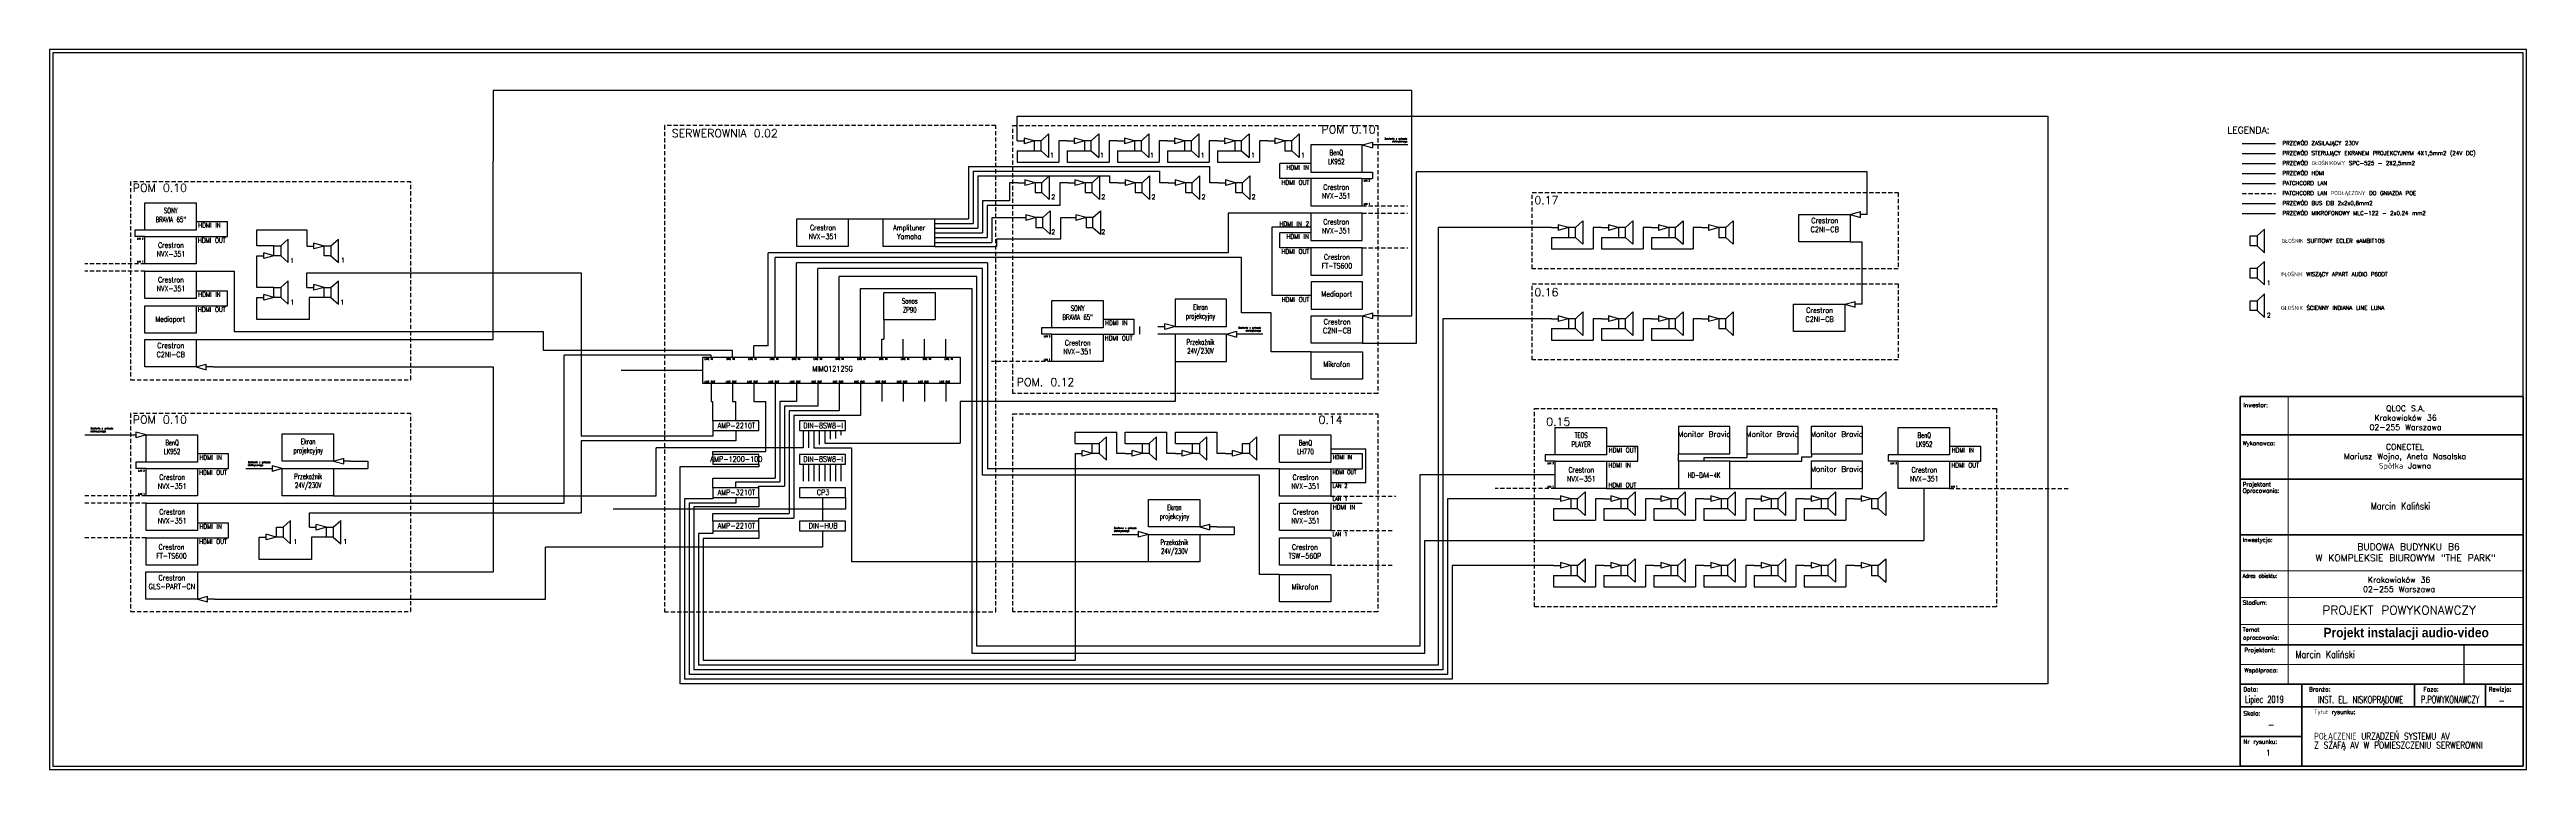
# Model space of a CAD drawing. Header units: millimetres. Extents: x 1477 to 5189, y 27 to 1106.
import ezdxf
from ezdxf.enums import TextEntityAlignment as Align

# ---------------------------------------------------------------- set-up
doc = ezdxf.new("R2010")
doc.units = ezdxf.units.MM
doc.linetypes.add('HIDDEN', pattern=[9.525, 6.35, -3.175])
for name, color, linetype in [('230V', 2, 'Continuous'), ('Głośnikowy', 4, 'Continuous'), ('HDMI', 1, 'Continuous'), ('LAN', 6, 'Continuous'), ('Magistrala', 3, 'Continuous'), ('Mikrofonowy', 5, 'Continuous'), ('Pomieszczenia', 7, 'Continuous'), ('TT_Tabelka i ramka', 7, 'Continuous'), ('Urządzenia', 7, 'Continuous')]:
    doc.layers.add(name, color=color, linetype=linetype)
doc.layers.add('druk', color=7, linetype='Continuous', plot=False)
doc.styles.get("Standard").update_dxf_attribs({"font": 'txt.shx'})

# ---------------------------------------------------------------- blocks, each defined once
blk = doc.blocks.new('Grot')
at = {"layer": 'Magistrala'}
for p, q in [((1848.6, 384.9), (1863.9, 389.2)), ((1848.6, 384.9), (1863.9, 380.6)), ((1863.9, 380.6), (1863.9, 389.2)), ((1874.2, 384.9), (1863.9, 384.9))]:
    blk.add_line(p, q, dxfattribs=at)
blk = doc.blocks.new('Głośnik')
at = {"layer": 'Urządzenia'}
for p, q in [((1824, 811.8), (1835.1, 822)), ((1835.1, 786.8), (1835.1, 822)), ((1824, 797), (1835.1, 786.8))]:
    blk.add_line(p, q, dxfattribs=at)
blk.add_lwpolyline([(1813.7, 811.8), (1824, 811.8), (1824, 797), (1813.7, 797)], close=True, dxfattribs=at)
blk = doc.blocks.new('Grot_G')
at = {"layer": 'Głośnikowy'}
for p, q in [((1977.4, 1013.3), (1992.6, 1017.6)), ((1977.4, 1013.3), (1992.6, 1009.1)), ((1992.6, 1009.1), (1992.6, 1017.6)), ((2003, 1013.3), (1992.6, 1013.3))]:
    blk.add_line(p, q, dxfattribs=at)

msp = doc.modelspace()

# ---------------------------------------------------------------- linework, layer by layer
at = {"linetype": 'HIDDEN'}
for points in [[(3698.9, 891.7), (4247.2, 891.7), (4247.2, 777.5), (3698.9, 777.5)], [(3698.9, 755), (4247.2, 755), (4247.2, 640.9), (3698.9, 640.9)], [(3467.5, 263.3), (2920.8, 263.3), (2920.8, 560.3), (3467.5, 560.3)], [(3702.3, 568), (4394.5, 568), (4394.5, 271), (3702.3, 271)]]:
    msp.add_lwpolyline(points, close=True, dxfattribs=at)
at = {"layer": '230V'}
for p, q in [((4762.6, 965.4), (4812.7, 965.4)), ((3110.5, 690.8), (3110.5, 679.5)), ((3163.8, 679.5), (3138.1, 679.5)), ((1928.8, 489.3), (1954.5, 489.3)), ((1954.5, 489.3), (1954.5, 478)), ((1903.1, 478), (1954.5, 478)), ((3200.8, 379.3), (3252.2, 379.3)), ((3226.5, 390.6), (3252.2, 390.6)), ((3252.2, 390.6), (3252.2, 379.3))]:
    msp.add_line(p, q, dxfattribs=at)
at = {"layer": '230V', "color": 30}
for p, q in [((4762.6, 950.4), (4812.7, 950.4)), ((3163.8, 638.5), (3163.8, 578.6)), ((3163.8, 578.6), (2841.9, 578.6)), ((2841.9, 578.6), (2841.9, 516.3)), ((2606.8, 534.9), (2606.8, 509)), ((2614.8, 534.9), (2614.8, 509)), ((2622.8, 534.9), (2622.8, 509)), ((2630.8, 534.9), (2630.8, 514.2)), ((2638.8, 534.9), (2638.8, 516.3)), ((2646.8, 534.9), (2646.8, 522)), ((2654.8, 534.9), (2654.8, 523.3)), ((2662.8, 534.9), (2662.8, 527.9)), ((2386.5, 437), (2386.5, 509)), ((2606.8, 509), (2386.5, 509)), ((2606.8, 484.9), (2606.8, 459)), ((2614.8, 484.9), (2614.8, 459)), ((2622.8, 509.3), (2678.8, 509.3)), ((2622.8, 484.9), (2622.8, 459)), ((2630.8, 484.9), (2630.8, 459)), ((2638.8, 516.3), (2841.9, 516.3)), ((2638.8, 484.9), (2638.8, 459)), ((2646.8, 484.9), (2646.8, 459)), ((2654.8, 484.9), (2654.8, 459)), ((2662.8, 484.9), (2662.8, 459)), ((2678.8, 509.3), (2678.8, 338.3)), ((1903.1, 437), (2386.5, 437)), ((3123.9, 338.3), (2678.8, 338.3))]:
    msp.add_line(p, q, dxfattribs=at)
at = {"layer": 'druk'}
msp.add_lwpolyline([(1477.5, 27), (5188.5, 27), (5188.5, 1106.2), (1477.5, 1106.2)], close=True, dxfattribs=at)
at = {"layer": 'Głośnikowy'}
for p, q in [((2927.3, 1006.3), (4471.3, 1006.3)), ((2927.3, 969.4), (2927.3, 1006.3)), ((4471.3, 1006.3), (4471.3, 155.6)), ((2989.7, 969.4), (2989.7, 937.3)), ((3002.3, 969.4), (2989.7, 969.4)), ((3064.8, 969.4), (3064.8, 937.3)), ((3077.4, 969.4), (3064.8, 969.4)), ((3139.9, 969.4), (3139.9, 937.3)), ((3152.5, 969.4), (3139.9, 969.4)), ((3215, 969.4), (3215, 937.3)), ((3227.6, 969.4), (3215, 969.4)), ((3290.1, 969.4), (3290.1, 937.3)), ((3302.7, 969.4), (3290.1, 969.4)), ((2854.1, 930.8), (3216.1, 930.8)), ((2854.1, 930.8), (2854.1, 852.2)), ((2927.3, 954.6), (2952.9, 954.6)), ((2927.3, 954.6), (2927.3, 937.3)), ((2927.3, 937.3), (2989.7, 937.3)), ((3002.3, 954.6), (3002.3, 937.3)), ((3002.3, 954.6), (3028, 954.6)), ((3002.3, 937.3), (3064.8, 937.3)), ((3077.4, 954.6), (3077.4, 937.3)), ((3077.4, 954.6), (3103.1, 954.6)), ((3077.4, 937.3), (3139.9, 937.3)), ((3152.5, 954.6), (3152.5, 937.3)), ((3152.5, 954.6), (3178.2, 954.6)), ((3152.5, 937.3), (3215, 937.3)), ((3216.1, 906.6), (3216.1, 930.8)), ((3227.6, 954.6), (3227.6, 937.3)), ((3227.6, 954.6), (3253.2, 954.6)), ((3227.6, 937.3), (3290.1, 937.3)), ((4762.6, 935.4), (4812.7, 935.4)), ((2861.1, 923.8), (3141, 923.8)), ((2861.1, 923.8), (2861.1, 845.2)), ((2868.1, 916.8), (3065.9, 916.8)), ((2868.1, 916.8), (2868.1, 838.2)), ((2928.4, 906.6), (2915.8, 906.6)), ((2915.8, 906.6), (2915.8, 879.2)), ((2990.9, 906.6), (2990.9, 872.2)), ((3003.5, 906.6), (2990.9, 906.6)), ((3065.9, 906.6), (3065.9, 916.8)), ((3078.5, 906.6), (3065.9, 906.6)), ((3141, 906.6), (3141, 923.8)), ((3153.6, 906.6), (3141, 906.6)), ((3228.7, 906.6), (3216.1, 906.6)), ((2915.8, 879.2), (2875.1, 879.2)), ((2875.1, 879.2), (2875.1, 831.2)), ((2990.9, 872.2), (2882.1, 872.2)), ((2882.1, 872.2), (2882.1, 824.2)), ((2929.8, 854.1), (2889.1, 854.1)), ((2889.1, 854.1), (2889.1, 817.2)), ((2992.3, 854.1), (2992.3, 822.1)), ((3004.9, 854.1), (2992.3, 854.1)), ((1788.1, 811.8), (1788.1, 835.9)), ((1788.1, 835.9), (1863.2, 835.9)), ((1863.2, 835.9), (1863.2, 811.8)), ((2803.4, 852.2), (2854.1, 852.2)), ((2803.4, 845.2), (2861.1, 845.2)), ((2803.4, 838.2), (2868.1, 838.2)), ((2803.4, 831.2), (2875.1, 831.2)), ((2803.4, 824.2), (2882.1, 824.2)), ((2803.4, 817.2), (2889.1, 817.2)), ((2992.3, 822.1), (2896.1, 822.1)), ((2896.1, 822.1), (2896.1, 811.2)), ((3727.6, 839.3), (3558.1, 839.3)), ((3558.1, 839.3), (3558.1, 183.6)), ((3727.6, 824.5), (3727.6, 807.3)), ((3727.6, 824.5), (3753.2, 824.5)), ((3790.1, 839.3), (3790.1, 807.3)), ((3802.7, 839.3), (3790.1, 839.3)), ((3802.7, 824.5), (3802.7, 807.3)), ((3802.7, 824.5), (3828.3, 824.5)), ((3865.2, 839.3), (3865.2, 807.3)), ((3877.7, 839.3), (3865.2, 839.3)), ((3877.7, 824.5), (3877.7, 807.3)), ((3877.7, 824.5), (3903.4, 824.5)), ((3940.2, 839.3), (3940.2, 807.3)), ((3952.8, 839.3), (3940.2, 839.3)), ((1813.7, 811.8), (1788.1, 811.8)), ((1788.1, 749.5), (1788.1, 797)), ((2803.4, 811.2), (2896.1, 811.2)), ((3727.6, 807.3), (3790.1, 807.3)), ((3802.7, 807.3), (3865.2, 807.3)), ((3877.7, 807.3), (3940.2, 807.3)), ((1813.7, 749.5), (1788.1, 749.5)), ((1863.2, 749.5), (1863.2, 771.4)), ((1863.2, 771.4), (2274.2, 771.4)), ((1866.3, 749.5), (1866.3, 749.5)), ((2274.2, 771.4), (2274.2, 526.5)), ((1788.1, 701.5), (1788.1, 734.7)), ((1888.8, 734.7), (1866.3, 734.7)), ((1866.3, 734.7), (1866.3, 701.5)), ((1866.3, 701.5), (1788.1, 701.5)), ((3727.6, 702.7), (3565.1, 702.7)), ((3565.1, 702.7), (3565.1, 176.6)), ((3727.6, 687.9), (3727.6, 670.6)), ((3727.6, 687.9), (3753.2, 687.9)), ((3727.6, 670.6), (3790.1, 670.6)), ((3790.1, 702.7), (3790.1, 670.6)), ((3802.7, 702.7), (3790.1, 702.7)), ((3802.7, 687.9), (3802.7, 670.6)), ((3802.7, 687.9), (3828.3, 687.9)), ((3802.7, 670.6), (3865.2, 670.6)), ((3865.2, 702.7), (3865.2, 670.6)), ((3877.7, 702.7), (3865.2, 702.7)), ((3877.7, 687.9), (3877.7, 670.6)), ((3877.7, 687.9), (3903.4, 687.9)), ((3877.7, 670.6), (3940.2, 670.6)), ((3940.2, 702.7), (3940.2, 670.6)), ((3952.8, 702.7), (3940.2, 702.7)), ((2471.3, 526.5), (2274.2, 526.5)), ((2471.3, 534.9), (2471.3, 526.5)), ((2505.8, 534.9), (2505.8, 519.5)), ((3014.1, 515.6), (3014.1, 532.8)), ((3014.1, 532.8), (3076.6, 532.8)), ((3076.6, 500.8), (3076.6, 532.8)), ((3089.2, 515.6), (3089.2, 532.8)), ((3089.2, 532.8), (3151.6, 532.8)), ((3151.6, 500.8), (3151.6, 532.8)), ((3164.2, 515.6), (3164.2, 532.8)), ((3164.2, 532.8), (3226.7, 532.8)), ((3226.7, 500.8), (3226.7, 532.8)), ((2274.2, 519.5), (2274.2, 411.9)), ((2505.8, 519.5), (2274.2, 519.5)), ((2540.2, 484.9), (2540.2, 480.7)), ((3014.1, 515.6), (3039.7, 515.6)), ((3014.1, 500.8), (3014.1, 190.6)), ((3089.2, 500.8), (3076.6, 500.8)), ((3089.2, 515.6), (3114.8, 515.6)), ((3164.2, 500.8), (3151.6, 500.8)), ((3164.2, 515.6), (3189.9, 515.6)), ((3239.3, 500.8), (3226.7, 500.8)), ((2540.2, 480.7), (2422, 480.7)), ((2422, 480.7), (2422, 155.6)), ((1866.7, 390), (1866.7, 411.9)), ((1866.7, 411.9), (2274.2, 411.9)), ((2471.3, 432.6), (2429, 432.6)), ((2429, 432.6), (2429, 162.6)), ((2505.8, 426.1), (2436, 426.1)), ((2436, 426.1), (2436, 169.6)), ((2540.2, 420.5), (2443, 420.5)), ((2443, 420.5), (2443, 176.6)), ((2471.3, 434.9), (2471.3, 432.6)), ((2505.8, 434.9), (2505.8, 426.1)), ((2540.2, 434.9), (2540.2, 420.5)), ((3731, 432.8), (3572.1, 432.8)), ((3572.1, 432.8), (3572.1, 169.6)), ((3731, 418), (3731, 400.8)), ((3731, 418), (3756.6, 418)), ((3793.5, 432.8), (3793.5, 400.8)), ((3806.1, 432.8), (3793.5, 432.8)), ((3806.1, 418), (3806.1, 400.8)), ((3806.1, 418), (3831.7, 418)), ((3868.5, 432.8), (3868.5, 400.8)), ((3881.1, 432.8), (3868.5, 432.8)), ((3881.1, 418), (3881.1, 400.8)), ((3881.1, 418), (3906.8, 418)), ((3943.6, 432.8), (3943.6, 400.8)), ((3956.2, 432.8), (3943.6, 432.8)), ((3956.2, 418), (3956.2, 400.8)), ((3956.2, 418), (3981.9, 418)), ((4018.7, 432.8), (4018.7, 400.8)), ((4031.3, 432.8), (4018.7, 432.8)), ((4031.3, 418), (4031.3, 400.8)), ((4031.3, 418), (4057, 418)), ((4093.8, 432.8), (4093.8, 400.8)), ((4106.4, 432.8), (4093.8, 432.8)), ((4106.4, 418), (4106.4, 400.8)), ((4106.4, 418), (4132, 418)), ((4168.9, 432.8), (4168.9, 400.8)), ((4181.5, 432.8), (4168.9, 432.8)), ((1791.6, 342), (1791.6, 375.3)), ((1892.4, 375.3), (1869.8, 375.3)), ((1869.8, 375.3), (1869.8, 342)), ((2471.3, 380.7), (2450, 380.7)), ((2450, 380.7), (2450, 183.6)), ((2540.2, 373.4), (2457, 373.4)), ((2457, 373.4), (2457, 190.6)), ((2471.3, 384.9), (2471.3, 380.7)), ((2540.2, 384.9), (2540.2, 373.4)), ((3731, 400.8), (3793.5, 400.8)), ((3806.1, 400.8), (3868.5, 400.8)), ((3881.1, 400.8), (3943.6, 400.8)), ((3956.2, 400.8), (4018.7, 400.8)), ((4031.3, 400.8), (4093.8, 400.8)), ((4106.4, 400.8), (4168.9, 400.8)), ((1869.8, 342), (1791.6, 342)), ((3731, 332.8), (3579.1, 332.8)), ((3579.1, 332.8), (3579.1, 162.6)), ((3731, 318), (3731, 300.8)), ((3731, 318), (3756.6, 318)), ((3731, 300.8), (3793.5, 300.8)), ((3793.5, 332.8), (3793.5, 300.8)), ((3806.1, 332.8), (3793.5, 332.8)), ((3806.1, 318), (3806.1, 300.8)), ((3806.1, 318), (3831.7, 318)), ((3806.1, 300.8), (3868.5, 300.8)), ((3868.5, 332.8), (3868.5, 300.8)), ((3881.1, 332.8), (3868.5, 332.8)), ((3881.1, 318), (3881.1, 300.8)), ((3881.1, 318), (3906.8, 318)), ((3881.1, 300.8), (3943.6, 300.8)), ((3943.6, 332.8), (3943.6, 300.8)), ((3956.2, 332.8), (3943.6, 332.8)), ((3956.2, 318), (3956.2, 300.8)), ((3956.2, 318), (3981.9, 318)), ((3956.2, 300.8), (4018.7, 300.8)), ((4018.7, 332.8), (4018.7, 300.8)), ((4031.3, 332.8), (4018.7, 332.8)), ((4031.3, 318), (4031.3, 300.8)), ((4031.3, 318), (4057, 318)), ((4031.3, 300.8), (4093.8, 300.8)), ((4093.8, 332.8), (4093.8, 300.8)), ((4106.4, 332.8), (4093.8, 332.8)), ((4106.4, 318), (4106.4, 300.8)), ((4106.4, 318), (4132, 318)), ((4106.4, 300.8), (4168.9, 300.8)), ((4168.9, 332.8), (4168.9, 300.8)), ((4181.5, 332.8), (4168.9, 332.8)), ((3014.1, 190.6), (2457, 190.6)), ((4471.3, 155.6), (2422, 155.6)), ((3579.1, 162.6), (2429, 162.6)), ((3572.1, 169.6), (2436, 169.6)), ((3565.1, 176.6), (2443, 176.6)), ((3558.1, 183.6), (2450, 183.6))]:
    msp.add_line(p, q, dxfattribs=at)
at = {"layer": 'HDMI'}
for p, q in [((3320.6, 912.8), (3320.6, 935.4)), ((3367.3, 935.4), (3320.6, 935.4)), ((3367.3, 912.8), (3320.6, 912.8)), ((4762.6, 920.4), (4812.7, 920.4)), ((1697.3, 848.6), (1744, 848.6)), ((1697.3, 826), (1744, 826)), ((1744, 826), (1744, 848.6)), ((3309.1, 737.7), (3309.1, 840.4)), ((3309.1, 840.4), (3367.3, 840.4)), ((3320.6, 808.9), (3320.6, 831.6)), ((3367.3, 831.6), (3320.6, 831.6)), ((3367.3, 808.9), (3320.6, 808.9)), ((1697.3, 744.7), (1744, 744.7)), ((1744, 722.1), (1744, 744.7)), ((1697.3, 722.1), (1744, 722.1)), ((3366.6, 737.7), (3309.1, 737.7)), ((3055.9, 702.1), (3102.6, 702.1)), ((3055.9, 679.5), (3102.6, 679.5)), ((3102.6, 679.5), (3102.6, 702.1)), ((1699.1, 500.6), (1745.8, 500.6)), ((1745.8, 478), (1745.8, 500.6)), ((3397.2, 500.5), (3443.9, 500.5)), ((3443.9, 500.5), (3443.9, 477.9)), ((3810.4, 511.6), (3857.1, 511.6)), ((3810.4, 489), (3857.1, 489)), ((3857.1, 489), (3857.1, 511.6)), ((3918.3, 489), (3918.3, 500.3)), ((3956.7, 489), (3956.7, 494.7)), ((3956.7, 494.7), (4020.5, 494.7)), ((3995.2, 489), (4102.6, 489)), ((4020.5, 500.3), (4020.5, 494.7)), ((4102.6, 489), (4102.6, 495.8)), ((4102.6, 495.8), (4117.4, 495.8)), ((4117.4, 500), (4117.4, 495.8)), ((4324.3, 511.6), (4371, 511.6)), ((4324.3, 489), (4371, 489)), ((4371, 489), (4371, 511.6)), ((1699.1, 478), (1745.8, 478)), ((3397.2, 477.9), (3443.9, 477.9)), ((3810.4, 448), (3918.3, 448)), ((3995.2, 448), (4116.9, 448)), ((3397.2, 426), (3443.9, 426)), ((1699.1, 396.8), (1745.8, 396.8)), ((1699.1, 374.2), (1745.8, 374.2)), ((1745.8, 374.2), (1745.8, 396.8))]:
    msp.add_line(p, q, dxfattribs=at)
at = {"layer": 'HDMI', "color": 0}
msp.add_line((2674.2, 852.2), (2726.5, 852.2), dxfattribs=at)
at = {"layer": 'LAN'}
for p, q in [((3444.2, 922.3), (3459.4, 922.3)), ((3444.2, 912.8), (3459.4, 912.8)), ((3459.4, 922.3), (3459.4, 912.8)), ((4762.6, 905.4), (4812.7, 905.4)), ((1620.4, 835.5), (1605.2, 835.5)), ((1605.2, 835.5), (1605.2, 826)), ((1620.4, 826), (1605.2, 826)), ((2979, 689.1), (2963.8, 689.1)), ((2963.8, 689.1), (2963.8, 679.5)), ((2979, 679.5), (2963.8, 679.5)), ((2456.5, 625.3), (2333.7, 625.3)), ((1622.2, 487.6), (1607, 487.6)), ((1607, 487.6), (1607, 478)), ((3397.2, 507.9), (3449.7, 507.9)), ((3449.7, 457.4), (3449.7, 507.9)), ((3733.5, 498.5), (3718.3, 498.5)), ((3718.3, 498.5), (3718.3, 489)), ((3733.5, 489), (3718.3, 489)), ((4247.4, 498.5), (4232.2, 498.5)), ((4232.2, 498.5), (4232.2, 489)), ((4247.4, 489), (4232.2, 489)), ((1622.2, 478), (1607, 478)), ((3397.2, 457.4), (3449.7, 457.4)), ((2670.2, 417.2), (2321.8, 417.2)), ((2670.2, 434.9), (2670.2, 417.2))]:
    msp.add_line(p, q, dxfattribs=at)
at = {"layer": 'LAN', "linetype": 'HIDDEN'}
for p, q in [((3444.2, 871.8), (3512, 871.8)), ((3444.2, 860.9), (3512.1, 860.9)), ((4762.6, 890.4), (4812.7, 890.4)), ((1620.4, 785), (1530.2, 785)), ((3444.2, 808.9), (3512.3, 808.9)), ((1620.4, 774.1), (1530.2, 774.1)), ((2979, 638.5), (2888.8, 638.5)), ((3733.5, 448), (3643.3, 448)), ((4324.3, 448), (4502.9, 448)), ((1622.2, 437), (1530.2, 437)), ((1622.2, 426.1), (1530.2, 426.1)), ((3397.2, 436.9), (3494.3, 436.9)), ((1622.2, 374.2), (1530.2, 374.2)), ((3397.2, 385), (3489.2, 385)), ((3397.2, 333.1), (3490.9, 333.1))]:
    msp.add_line(p, q, dxfattribs=at)
at = {"layer": 'Magistrala'}
for p, q in [((3518.5, 1044.6), (2141.9, 1044.6)), ((2141.9, 1044.6), (2141.9, 938.9)), ((3518.5, 707), (3518.5, 1044.6)), ((2141.9, 671.3), (2141.9, 938.9)), ((3525.5, 666.1), (3525.5, 922.7)), ((4200.9, 922.7), (3525.5, 922.7)), ((4200.9, 858.9), (4200.9, 922.7)), ((4762.6, 875.4), (4812.7, 875.4)), ((4175.2, 817.9), (4193.2, 817.9)), ((4193.2, 724.3), (4193.2, 817.9)), ((3470.2, 707), (3518.5, 707)), ((1697, 671.3), (2141.9, 671.3)), ((3444.6, 666.1), (3525.5, 666.1)), ((1722.7, 630.4), (2141.9, 630.4)), ((2141.9, 630.4), (2141.9, 323.4)), ((2635.8, 434.9), (2635.8, 399.4)), ((2635.8, 384.9), (2635.8, 360.3)), ((2220.7, 282.4), (2220.7, 360.3)), ((2635.8, 360.3), (2220.7, 360.3)), ((1698.9, 323.4), (2141.9, 323.4)), ((1724.5, 282.4), (2220.7, 282.4))]:
    msp.add_line(p, q, dxfattribs=at)
at = {"layer": 'Magistrala', "color": 2}
for p, q in [((3444.2, 963.3), (3459.5, 967.6)), ((3459.5, 967.6), (3459.5, 959)), ((3444.2, 963.3), (3459.5, 959)), ((3512.5, 963.3), (3459.5, 963.3)), ((3138.1, 690.8), (3148.5, 690.8)), ((3148.5, 686.5), (3148.5, 695.1)), ((3163.8, 690.8), (3148.5, 695.1)), ((3163.8, 690.8), (3148.5, 686.5)), ((3240.7, 679.5), (3255.9, 683.8)), ((3240.7, 679.5), (3255.9, 675.2)), ((3255.9, 683.8), (3255.9, 675.2)), ((3295.2, 679.5), (3255.9, 679.5)), ((1530.2, 528.5), (1606.9, 528.5)), ((1622.2, 528.5), (1606.9, 532.8)), ((1606.9, 532.8), (1606.9, 524.3)), ((1622.2, 528.5), (1606.9, 524.3)), ((1903.1, 489.3), (1918.4, 493.6)), ((1903.1, 489.3), (1918.4, 485)), ((1918.4, 485), (1918.4, 493.6)), ((1928.8, 489.3), (1918.4, 489.3)), ((1771.7, 478), (1810.9, 478)), ((1826.2, 478), (1810.9, 482.3)), ((1810.9, 482.3), (1810.9, 473.7)), ((1826.2, 478), (1810.9, 473.7)), ((3069.3, 379.3), (3108.6, 379.3)), ((3123.9, 379.3), (3108.6, 383.6)), ((3108.6, 383.6), (3108.6, 375)), ((3123.9, 379.3), (3108.6, 375)), ((3200.8, 390.6), (3216.1, 394.9)), ((3200.8, 390.6), (3216.1, 386.3)), ((3216.1, 386.3), (3216.1, 394.9)), ((3226.5, 390.6), (3216.1, 390.6))]:
    msp.add_line(p, q, dxfattribs=at)
at = {"layer": 'Mikrofonowy'}
for p, q in [((3367.3, 860.9), (3243.1, 860.9)), ((3243.1, 860.9), (3243.1, 801.3)), ((4762.6, 860.4), (4812.7, 860.4)), ((2553.9, 661.9), (2553.9, 801.3)), ((3243.1, 801.3), (2553.9, 801.3)), ((2564.5, 645), (2564.5, 794.3)), ((3263.1, 794.3), (2564.5, 794.3)), ((2596.5, 645), (2596.5, 786.5)), ((2882.8, 786.5), (2596.5, 786.5)), ((2882.8, 786.5), (2882.8, 477.9)), ((3263.1, 711.3), (3263.1, 794.3)), ((1697.3, 774.1), (1754, 774.1)), ((1754, 774.1), (1754, 683.7)), ((2628.5, 645), (2628.5, 778.2)), ((2875.1, 778.2), (2628.5, 778.2)), ((2660.5, 645), (2660.5, 765.8)), ((2867, 765.8), (2660.5, 765.8)), ((2692.5, 645), (2692.5, 748.1)), ((2692.5, 748.1), (2859.4, 748.1)), ((2859.4, 748.1), (2859.4, 201.3)), ((2867, 211.9), (2867, 765.8)), ((2875.1, 468), (2875.1, 778.2)), ((3307.6, 711.3), (3263.1, 711.3)), ((3307.6, 653.3), (3307.6, 711.3)), ((1754, 683.7), (2216.9, 683.7)), ((2216.9, 683.7), (2216.9, 654.9)), ((2724.5, 645), (2724.5, 672.2)), ((2724.5, 672.2), (2727.3, 672.2)), ((2727.3, 701.1), (2727.3, 672.2)), ((2756.5, 645), (2756.5, 672.2)), ((2788.5, 645), (2788.5, 672.2)), ((2820.5, 645), (2820.5, 672.2)), ((2500.5, 654.9), (2216.9, 654.9)), ((2248.5, 426.1), (2248.5, 647.9)), ((2468.5, 647.9), (2248.5, 647.9)), ((2468.5, 645), (2468.5, 647.9)), ((2500.5, 645), (2500.5, 654.9)), ((2532.5, 645), (2532.5, 661.9)), ((2553.9, 661.9), (2532.5, 661.9)), ((3367.7, 653.3), (3307.6, 653.3)), ((2468.5, 605.5), (2468.5, 578.4)), ((2500.5, 605.5), (2500.5, 578.4)), ((2532.5, 605.5), (2532.5, 578.4)), ((2564.5, 605.5), (2564.5, 463.9)), ((2596.5, 605.5), (2596.5, 578.4)), ((2628.5, 605.5), (2628.5, 571.4)), ((2660.5, 605.5), (2660.5, 564.4)), ((2692.5, 605.5), (2692.5, 557.4)), ((2724.5, 605.5), (2724.5, 578.4)), ((2756.5, 605.5), (2756.5, 578.4)), ((2788.5, 605.5), (2788.5, 578.4)), ((2820.5, 605.5), (2820.5, 578.4)), ((2468.5, 578.4), (2471.3, 578.4)), ((2471.3, 549.4), (2471.3, 578.4)), ((2500.5, 578.4), (2505.8, 578.4)), ((2505.8, 549.4), (2505.8, 578.4)), ((2532.5, 578.4), (2550.9, 578.4)), ((2550.9, 503.7), (2550.9, 578.4)), ((2571.5, 578.4), (2571.5, 458.2)), ((2596.5, 578.4), (2571.5, 578.4)), ((2578.5, 571.4), (2578.5, 451.8)), ((2628.5, 571.4), (2578.5, 571.4)), ((2585.5, 564.4), (2585.5, 410.9)), ((2660.5, 564.4), (2585.5, 564.4)), ((2592.5, 557.4), (2592.5, 403.7)), ((2692.5, 557.4), (2592.5, 557.4)), ((2471.3, 499.4), (2471.3, 503.7)), ((2471.3, 503.7), (2550.9, 503.7)), ((2471.3, 449.4), (2471.3, 463.9)), ((2471.3, 463.9), (2564.5, 463.9)), ((2505.8, 449.4), (2505.8, 458.2)), ((2505.8, 458.2), (2571.5, 458.2)), ((2540.2, 449.4), (2540.2, 451.8)), ((2540.2, 451.8), (2578.5, 451.8)), ((3290.2, 468), (2875.1, 468)), ((3320.3, 477.9), (2882.8, 477.9)), ((3290.2, 319.5), (3290.2, 468)), ((3733.5, 468.5), (3530.4, 468.5)), ((3530.4, 468.5), (3530.4, 211.9)), ((4285.8, 448), (4285.8, 370.1)), ((1699.1, 426.1), (2248.5, 426.1)), ((2471.3, 399.4), (2471.3, 410.9)), ((2471.3, 410.9), (2585.5, 410.9)), ((2540.2, 399.4), (2540.2, 403.7)), ((2540.2, 403.7), (2592.5, 403.7)), ((3538.2, 201.3), (3538.2, 370.1)), ((3538.2, 370.1), (4285.8, 370.1)), ((3320.3, 319.5), (3290.2, 319.5)), ((2859.4, 201.3), (3538.2, 201.3)), ((3530.4, 211.9), (2867, 211.9))]:
    msp.add_line(p, q, dxfattribs=at)
at = {"layer": 'Pomieszczenia'}
msp.add_lwpolyline([(1482.5, 32), (5183.5, 32), (5183.5, 1101.2), (1482.5, 1101.2)], close=True, dxfattribs=at)
at = {"layer": 'Pomieszczenia', "linetype": 'HIDDEN'}
for points in [[(2398.7, 263.3), (2895.1, 263.3), (2895.1, 992.2), (2398.7, 992.2)], [(3467.5, 590.7), (2920.8, 590.7), (2920.8, 992.2), (3467.5, 992.2)], [(1599, 611.1), (2019, 611.1), (2019, 908.1), (1599, 908.1)], [(1599, 263.6), (2019, 263.6), (2019, 560.6), (1599, 560.6)]]:
    msp.add_lwpolyline(points, close=True, dxfattribs=at)
at = {"layer": 'TT_Tabelka i ramka', "lineweight": 50}
for p, q in [((5183.5, 586.1), (4759.6, 586.1)), ((4759.6, 586.1), (4759.6, 314.2)), ((5183.5, 224.7), (5183.5, 586.1)), ((5183.5, 528.4), (4759.6, 528.4)), ((5183.5, 462), (4759.6, 462)), ((5183.5, 378.8), (4759.6, 378.8)), ((4759.6, 333.7), (4759.6, 154.9)), ((4759.6, 314.2), (4759.6, 284.5)), ((5183.5, 243.9), (5183.5, 273.6)), ((5183.5, 154.9), (5183.5, 244.2)), ((5183.5, 213.7), (4759.6, 213.7)), ((5183.5, 154.9), (4759.6, 154.9)), ((4759.6, 154.9), (4759.6, 32)), ((4852.1, 32), (4852.1, 154.9)), ((5020.7, 121), (5020.7, 154.9)), ((5127.2, 121), (5127.2, 154.9)), ((5183.5, 32), (5183.5, 154.9)), ((5183.5, 121), (4759.6, 121)), ((4759.6, 76.5), (4852.1, 76.5)), ((5183.5, 32), (4759.6, 32))]:
    msp.add_line(p, q, dxfattribs=at)
at = {"layer": 'TT_Tabelka i ramka', "lineweight": 13}
for p, q in [((4831.3, 244.5), (4831.3, 586.1)), ((5183.5, 324.9), (4759.6, 324.9)), ((5183.5, 284.8), (4759.6, 284.8)), ((4831.3, 156), (4831.3, 273.6)), ((5183.5, 244.5), (4759.6, 244.5)), ((5183.5, 184.6), (4759.6, 184.6))]:
    msp.add_line(p, q, dxfattribs=at)
at = {"layer": 'TT_Tabelka i ramka'}
msp.add_line((5095.1, 154.9), (5095.1, 213.7), dxfattribs=at)
at = {"layer": 'Urządzenia'}
for points in [[(3444.2, 963.3), (3367.3, 963.3), (3367.3, 922.3), (3444.2, 922.3)], [(3444.2, 912.8), (3367.3, 912.8), (3367.3, 871.8), (3444.2, 871.8)], [(1620.4, 876.5), (1697.3, 876.5), (1697.3, 835.5), (1620.4, 835.5)], [(3444.2, 860.9), (3367.3, 860.9), (3367.3, 819.9), (3444.2, 819.9)], [(4098.3, 858.9), (4175.2, 858.9), (4175.2, 817.9), (4098.3, 817.9)], [(1620.4, 826), (1697.3, 826), (1697.3, 785), (1620.4, 785)], [(2597.3, 852.2), (2674.2, 852.2), (2674.2, 811.2), (2597.3, 811.2)], [(2726.5, 852.2), (2803.4, 852.2), (2803.4, 811.2), (2726.5, 811.2)], [(3444.2, 808.9), (3367.3, 808.9), (3367.3, 768), (3444.2, 768)], [(1620.4, 774.1), (1697.3, 774.1), (1697.3, 733.1), (1620.4, 733.1)], [(3444.5, 758.2), (3367.6, 758.2), (3367.6, 717.2), (3444.5, 717.2)], [(1620.4, 722.1), (1697.3, 722.1), (1697.3, 681.1), (1620.4, 681.1)], [(2727.3, 742.1), (2804.2, 742.1), (2804.2, 701.1), (2727.3, 701.1)], [(2979, 730), (3055.9, 730), (3055.9, 689.1), (2979, 689.1)], [(3240.7, 731.8), (3163.8, 731.8), (3163.8, 690.8), (3240.7, 690.8)], [(3367.7, 707), (3444.6, 707), (3444.6, 666.1), (3367.7, 666.1)], [(4090.6, 724.3), (4167.5, 724.3), (4167.5, 683.3), (4090.6, 683.3)], [(1620.1, 671.3), (1697, 671.3), (1697, 630.4), (1620.1, 630.4)], [(2979, 679.5), (3055.9, 679.5), (3055.9, 638.5), (2979, 638.5)], [(3240.7, 679.5), (3163.8, 679.5), (3163.8, 638.5), (3240.7, 638.5)], [(2456.5, 645.1), (2841.9, 645.1), (2841.9, 605.5), (2456.5, 605.5)], [(3367.7, 653.3), (3444.6, 653.3), (3444.6, 612.3), (3367.7, 612.3)], [(1622.2, 528.5), (1699.1, 528.5), (1699.1, 487.6), (1622.2, 487.6)], [(1826.2, 530.3), (1903.1, 530.3), (1903.1, 489.3), (1826.2, 489.3)], [(2471.3, 534.9), (2540.2, 534.9), (2540.2, 549.4), (2471.3, 549.4)], [(2601.3, 534.9), (2670.2, 534.9), (2670.2, 549.4), (2601.3, 549.4)], [(3320.3, 528.4), (3397.2, 528.4), (3397.2, 487.4), (3320.3, 487.4)], [(3733.5, 539.5), (3810.4, 539.5), (3810.4, 498.5), (3733.5, 498.5)], [(3995.2, 541.3), (3918.3, 541.3), (3918.3, 500.3), (3995.2, 500.3)], [(4097.4, 541.3), (4020.5, 541.3), (4020.5, 500.3), (4097.4, 500.3)], [(4193.8, 541.3), (4116.9, 541.3), (4116.9, 500.3), (4193.8, 500.3)], [(4247.4, 539.5), (4324.3, 539.5), (4324.3, 498.5), (4247.4, 498.5)], [(2471.3, 484.9), (2540.2, 484.9), (2540.2, 499.4), (2471.3, 499.4)], [(2601.3, 484.9), (2670.2, 484.9), (2670.2, 499.4), (2601.3, 499.4)], [(3733.5, 489), (3810.4, 489), (3810.4, 448), (3733.5, 448)], [(3995.2, 489), (3918.3, 489), (3918.3, 448), (3995.2, 448)], [(4193.8, 489), (4116.9, 489), (4116.9, 448), (4193.8, 448)], [(4247.4, 489), (4324.3, 489), (4324.3, 448), (4247.4, 448)], [(1622.2, 478), (1699.1, 478), (1699.1, 437), (1622.2, 437)], [(1826.2, 478), (1903.1, 478), (1903.1, 437), (1826.2, 437)], [(2471.3, 434.9), (2540.2, 434.9), (2540.2, 449.4), (2471.3, 449.4)], [(2601.3, 434.9), (2670.2, 434.9), (2670.2, 449.4), (2601.3, 449.4)], [(3320.3, 477.9), (3397.2, 477.9), (3397.2, 436.9), (3320.3, 436.9)], [(1622.2, 426.1), (1699.1, 426.1), (1699.1, 385.1), (1622.2, 385.1)], [(3123.9, 431.6), (3200.8, 431.6), (3200.8, 390.6), (3123.9, 390.6)], [(3320.3, 426), (3397.2, 426), (3397.2, 385), (3320.3, 385)], [(1622.2, 374.2), (1699.1, 374.2), (1699.1, 333.2), (1622.2, 333.2)], [(2471.3, 384.9), (2540.2, 384.9), (2540.2, 399.4), (2471.3, 399.4)], [(2601.3, 384.9), (2670.2, 384.9), (2670.2, 399.4), (2601.3, 399.4)], [(3123.9, 379.3), (3200.8, 379.3), (3200.8, 338.3), (3123.9, 338.3)], [(3320.3, 374), (3397.2, 374), (3397.2, 333.1), (3320.3, 333.1)], [(1621.9, 323.4), (1698.9, 323.4), (1698.9, 282.4), (1621.9, 282.4)], [(3320.3, 319.5), (3397.2, 319.5), (3397.2, 278.5), (3320.3, 278.5)]]:
    msp.add_lwpolyline(points, close=True, dxfattribs=at)

# ---------------------------------------------------------------- block references
at = {"layer": '230V', "color": 30}
for p in [(2326.6, 474), (1596, 322.2), (2318.9, 339.4), (-151.6, 245.5), (-149.7, -102.5)]:
    msp.add_blockref('Grot', p, dxfattribs=at)
at = {"layer": 'Głośnikowy', "rotation": 180}
for p in [(4930.3, 1982.7), (5005.3, 1982.7), (5080.4, 1982.7), (5155.5, 1982.7), (5230.6, 1982.7), (5305.7, 1982.7), (4931.4, 1919.9), (5006.4, 1919.9), (5081.5, 1919.9), (5156.6, 1919.9), (5231.7, 1919.9), (4932.8, 1867.5), (5007.9, 1867.5), (5730.6, 1852.6), (5805.7, 1852.6), (5880.7, 1852.6), (5955.8, 1852.6), (5730.6, 1716), (5805.7, 1716), (5880.7, 1716), (5955.8, 1716), (5734, 1446.2), (5809.1, 1446.2), (5884.1, 1446.2), (5959.2, 1446.2), (6034.3, 1446.2), (6109.4, 1446.2), (6184.5, 1446.2), (5734, 1346.2), (5809.1, 1346.2), (5884.1, 1346.2), (5959.2, 1346.2), (6034.3, 1346.2), (6109.4, 1346.2), (6184.5, 1346.2)]:
    msp.add_blockref('Grot_G', p, dxfattribs=at)
at = {"layer": 'Głośnikowy', "xscale": -1}
for p in [(3791.1, -216.3), (3866.2, -201.6), (3866.2, -263.8), (3791.1, -278.6), (5017.1, -512.6), (5092.2, -512.6), (5167.2, -512.6), (5242.3, -512.6), (3794.6, -638.1), (3869.7, -623.3)]:
    msp.add_blockref('Grot_G', p, dxfattribs=at)
at = {"layer": 'Urządzenia', "xscale": -1, "rotation": 180}
for p in [(1139.2, 1766.4), (1214.3, 1766.4), (1289.3, 1766.4), (1364.4, 1766.4), (1439.5, 1766.4), (1514.6, 1766.4), (1140.3, 1703.6), (1215.4, 1703.6), (1290.5, 1703.6), (1365.5, 1703.6), (1440.6, 1703.6), (1141.7, 1651.2), (1216.8, 1651.2), (1939.5, 1636.3), (2014.6, 1636.3), (2089.7, 1636.3), (2164.8, 1636.3), (1939.5, 1499.7), (2014.6, 1499.7), (2089.7, 1499.7), (2164.8, 1499.7), (1942.9, 1229.8), (2018, 1229.8), (2093.1, 1229.8), (2168.1, 1229.8), (2243.2, 1229.8), (2318.3, 1229.8), (2393.4, 1229.8), (1942.9, 1129.8), (2018, 1129.8), (2093.1, 1129.8), (2168.1, 1129.8), (2243.2, 1129.8), (2318.3, 1129.8), (2393.4, 1129.8)]:
    msp.add_blockref('Głośnik', p, dxfattribs=at)
at = {"layer": 'Urządzenia'}
for p in [(0, 0), (75.1, 0), (2961.1, 14.9), (2961.1, -33.3), (0, -62.3), (75.1, -62.3), (2961.1, -82.1), (1226, -296.2), (1301.1, -296.2), (1376.2, -296.2), (1451.2, -296.2), (3.6, -421.7), (78.6, -421.7)]:
    msp.add_blockref('Głośnik', p, dxfattribs=at)

# ---------------------------------------------------------------- texts
at = {"color": 30, "linetype": 'HIDDEN', "insert": (2409.8, 986.7), "char_height": 12, "width": 262.403, "attachment_point": 1}
msp.add_mtext('{\\C256;SERWEROWNIA 0.02}', dxfattribs=at)
at = {"linetype": 'HIDDEN', "char_height": 12, "width": 145.831}
for s, insert, attachment_point in [('0.17', (3702.1, 874.4), 7), ('0.16', (3702.1, 736.4), 7), ('POM. 0.12', (3012.9, 613.7), 3), ('0.14', (3414.7, 557.2), 3), ('0.15', (3719.8, 542.3), 7)]:
    msp.add_mtext(s, dxfattribs=dict(at, insert=insert, attachment_point=attachment_point))
at = {"layer": '230V', "color": 30, "char_height": 2.5, "width": 42.381}
for insert, attachment_point in [((3511.7, 973.8), 3), ((3292.2, 690.4), 3), ((1538.9, 539.4), 1), ((1774.7, 488.9), 1), ((3072.4, 390.1), 1)]:
    msp.add_mtext('{\\C256;Zasilanie z gniazda elektrycznego}', dxfattribs=dict(at, insert=insert, attachment_point=attachment_point))
at = {"layer": 'HDMI', "char_height": 7}
for s, insert, width, attachment_point in [('{\\W0.8;HDMI IN}', (3364.3, 933.1), 46.676, 3), ('{\\W0.8;HDMI OUT}', (3364.8, 910.5), 60.069, 3), ('{\\W0.8;HDMI OUT}', (1699.8, 823.7), 60.069, 1), ('{\\W0.8;HDMI IN}', (1700.3, 846.3), 46.676, 1), ('{\\W0.8;HDMI IN 2}', (3364.7, 848.5), 46.676, 3), ('{\\W0.8;HDMI IN}', (3364.3, 829.5), 46.676, 3), ('{\\W0.8;HDMI OUT}', (3364.8, 806.9), 60.069, 3), ('{\\W0.8;HDMI IN}', (1700.3, 742.7), 46.676, 1), ('{\\W0.8;HDMI OUT}', (1699.8, 720), 60.069, 1), ('{\\W0.8;HDMI OUT}', (3365, 734.8), 60.069, 3), ('{\\W0.8;HDMI OUT}', (3058.5, 677.2), 60.069, 1), ('{\\W0.8;HDMI IN}', (3058.9, 699.9), 46.676, 1), ('{\\W0.8;HDMI IN}', (1702.2, 498.4), 46.676, 1), ('{\\H0.85714x;\\W0.8;HDMI IN}', (3400.2, 498.2), 46.676, 1), ('{\\W0.8;HDMI IN}', (3813, 486.7), 60.069, 1), ('{\\W0.8;HDMI OUT}', (3813.5, 509.3), 46.676, 1), ('{\\W0.8;HDMI OUT}', (4326.8, 486.7), 60.069, 1), ('{\\W0.8;HDMI IN}', (4327.3, 509.3), 46.676, 1), ('{\\W0.8;HDMI OUT}', (1701.7, 475.8), 60.069, 1), ('{\\H0.85714x;\\W0.8;HDMI OUT}', (3399.7, 475.6), 60.069, 1), ('{\\H0.85714x;\\W0.8;LAN 2}', (3399.9, 455.4), 60.069, 1), ('{\\W0.8;HDMI OUT}', (3813.3, 456.8), 46.676, 1), ('{\\H0.85714x;\\W0.8;LAN 1}', (3399.7, 435.8), 60.069, 1), ('{\\W0.8;HDMI IN}', (3400.2, 423.9), 46.676, 1), ('{\\W0.8;HDMI OUT}', (1701.7, 372.1), 60.069, 1), ('{\\W0.8;HDMI IN}', (1702.2, 394.7), 46.676, 1), ('{\\H0.85714x;\\W0.8;LAN 1}', (3399.7, 382.9), 60.069, 1)]:
    msp.add_mtext(s, dxfattribs=dict(at, insert=insert, width=width, attachment_point=attachment_point))
at = {"layer": 'LAN', "char_height": 2.5, "width": 51.793}
for s, insert, attachment_point in [('{\\W0.8;LAN 2}', (3455.8, 910.9), 3), ('{\\W0.8;LAN 1}', (3455.8, 876.1), 3), ('{\\W0.8;LAN 2}', (1608.8, 824.1), 1), ('{\\W0.8;LAN 1}', (1608.8, 789.3), 1), ('{\\W0.8;LAN 2}', (2967.4, 677.6), 1), ('{\\W0.8;LAN 1}', (2967.4, 642.8), 1), ('{\\W0.8;LAN 2}', (3721.9, 487.1), 1), ('{\\W0.8;LAN 2}', (4235.8, 487.1), 1), ('{\\W0.8;LAN 2}', (1610.6, 476.1), 1), ('{\\W0.8;LAN 1}', (3721.9, 452.3), 1), ('{\\W0.8;LAN 1}', (4326.5, 452.3), 1), ('{\\W0.8;LAN 1}', (1610.6, 441.3), 1)]:
    msp.add_mtext(s, dxfattribs=dict(at, insert=insert, attachment_point=attachment_point))
at = {"layer": 'Mikrofonowy', "char_height": 2.5, "width": 243.31, "attachment_point": 1}
for s, insert in [('LINE IN^I', (2458.9, 643.6)), ('LINE IN^I', (2491.6, 643.6)), ('LINE IN^I', (2524.3, 643.6)), ('LINE IN^I', (2556.9, 643.6)), ('LINE IN^I', (2589.6, 643.6)), ('LINE IN^I', (2622.3, 643.6)), ('LINE IN^I', (2655, 643.6)), ('LINE IN^I', (2687.6, 643.6)), ('LINE IN^I', (2720.3, 643.6)), ('LINE IN^I', (2753, 643.6)), ('LINE IN^I', (2785.7, 643.6)), ('LINE IN^I', (2818.4, 643.6)), ('LINE OUT^I', (2458.9, 609.6)), ('LINE OUT^I', (2490.9, 609.6)), ('LINE OUT^I', (2522.9, 609.6)), ('LINE OUT^I', (2554.9, 609.6)), ('LINE OUT^I', (2586.9, 609.6)), ('LINE OUT^I', (2618.9, 609.6)), ('LINE OUT^I', (2650.9, 609.6)), ('LINE OUT^I', (2682.9, 609.6)), ('LINE OUT^I', (2714.9, 609.6)), ('LINE OUT^I', (2746.9, 609.6)), ('LINE OUT^I', (2778.9, 609.6)), ('LINE OUT^I', (2810.9, 609.6))]:
    msp.add_mtext(s, dxfattribs=dict(at, insert=insert))
at = {"layer": 'Pomieszczenia', "linetype": 'HIDDEN'}
for s, insert, char_height, width, attachment_point in [('POM 0.10', (3464.3, 992.3), 12, 145.831, 3), ('{\\H4x;LEGENDA:}', (4740.5, 990.5), 2.5, 263.069, 1), ('{\\H2.4x;PRZEWÓD ZASILAJĄCY 230V}', (4823, 969), 2.5, 525.857, 1), ('{\\H2.8x;1}', (2976.2, 951.4), 2.5, 21.714, 1), ('{\\H2.8x;1}', (3051.2, 951.4), 2.5, 21.714, 1), ('{\\H2.8x;1}', (3126.3, 951.4), 2.5, 21.714, 1), ('{\\H2.8x;1}', (3202.1, 951.4), 2.5, 21.714, 1), ('{\\H2.8x;1}', (3277.3, 951.5), 2.5, 21.714, 1), ('{\\H2.8x;1}', (3352.3, 951.3), 2.5, 21.714, 1), ('{\\H2.4x;PRZEWÓD STERUJĄCY EKRANEM PROJEKCYJNYM 4X1,5mm2 (24V DC)}', (4823, 954), 2.5, 525.857, 1), ('{\\H2.4x;PRZEWÓD GŁOŚNIKOWY SPC-525 - 2X2,5mm2}', (4823, 939), 2.5, 525.857, 1), ('POM 0.10', (1602.2, 904.9), 12, 145.831, 1), ('{\\H2.4x;PRZEWÓD HDMI}', (4823, 924), 2.5, 525.857, 1), ('{\\H2.4x;PATCHCORD LAN}', (4823, 909), 2.5, 525.857, 1), ('{\\H2.4x;PATCHCORD LAN PODŁĄCZONY DO GNIAZDA POE}', (4823, 894), 2.5, 525.857, 1), ('{\\H2.8x;2}', (2978.2, 888.7), 2.5, 21.714, 1), ('{\\H2.8x;2}', (3053.3, 888.7), 2.5, 21.714, 1), ('{\\H2.8x;2}', (3128.4, 888.7), 2.5, 21.714, 1), ('{\\H2.8x;2}', (3203.5, 888.7), 2.5, 21.714, 1), ('{\\H2.8x;2}', (3278.5, 888.7), 2.5, 21.714, 1), ('{\\H2.4x;PRZEWÓD BUS EIB 2x2x0,8mm2}', (4823, 879), 2.5, 525.857, 1), ('{\\H2.4x;PRZEWÓD MIKROFONOWY MLC-122 - 2x0.24 mm2}', (4823, 864), 2.5, 525.857, 1), ('{\\H2.8x;2}', (2978.2, 836.3), 2.5, 21.714, 1), ('{\\H2.8x;2}', (3053.3, 836.3), 2.5, 21.714, 1), ('{\\H2.4x;GŁOŚNIK SUFITOWY ECLER eAMBIT106}', (4821.6, 822.4), 2.5, 525.857, 1), ('{\\H2.8x;1}', (1837.9, 793.5), 2.5, 21.714, 1), ('{\\H2.8x;1}', (1913.9, 794), 2.5, 21.714, 1), ('{\\H2.8x;1}', (4799.4, 760.1), 2.5, 21.714, 1), ('{\\H2.4x;FŁOŚNIK WISZĄCY APART AUDIO P60DT}', (4821.2, 772.4), 2.5, 525.857, 1), ('{\\H2.8x;1}', (1838.3, 731.1), 2.5, 21.714, 1), ('{\\H2.8x;1}', (1913, 731), 2.5, 21.714, 1), ('{\\H2.8x;2\\P}', (4799.4, 711.3), 2.5, 21.714, 1), ('{\\H2.4x;GŁOŚNIK ŚCIENNY INDIANA LINE LUNA}', (4820.8, 721.8), 2.5, 525.857, 1), ('POM 0.10', (1602.2, 557.5), 12, 145.831, 1), ('\\pxqc;QLOC S.A.\\PKrakowiaków 36\\P02-255 Warszawa', (4831.3, 572.5), 8.477, 352.173, 1), ('\\pxqc;CONECTEL^JMariusz Wojno, Aneta Nasalska \\PSpółka Jawna', (4831.3, 514.8), 8.477, 350.602, 1), ('{\\H2.8x;1}', (1842.9, 372), 2.5, 21.714, 1), ('{\\H2.8x;1}', (1917.4, 372), 2.5, 21.714, 1), ('\\pxqc; BUDOWA BUDYNKU B6 \\PW KOMPLEKSIE BIUROWYM "THE PARK"', (4831.3, 365.9), 10, 352.173, 1), ('\\pxqc;\\PKrakowiaków 36\\P02-255 Warszawa', (4821.6, 329.7), 8.477, 352.173, 1), ('1', (4798.2, 56.3), 8.48, 84.652, 1)]:
    msp.add_mtext(s, dxfattribs=dict(at, insert=insert, char_height=char_height, width=width, attachment_point=attachment_point))
at = {"layer": 'TT_Tabelka i ramka'}
for s, height, p in [('Inwestor:', 6.19, (4764.4, 576.4)), ('Wykonawca:', 6.19, (4763.3, 519.2)), ('Opracowania:', 6.189, (4763.4, 448.1)), ('Projektant', 6.19, (4763.4, 457.5)), ('Inwestycja:', 6.189, (4763.4, 374.3)), ('Stadium:', 6.19, (4763.4, 280.3)), ('Temat', 6.19, (4763.4, 239.9)), ('opracowania:', 6.189, (4763.8, 227.8)), ('Projektant:', 6.358, (4765.8, 209.2)), ('Data:', 6.36, (4764.4, 150.4)), ('Wspólpraca:', 6.358, (4765.8, 179)), ('Branża:', 6.36, (4862.7, 150.4)), ('Faza:', 6.36, (5034.3, 150.4)), ('Rewizja:', 6.36, (5131.9, 150.4)), ('Skala:', 6.36, (4764.4, 114.3)), ('Tytuł rysunku:', 6.358, (4870.4, 116.5)), ('Nr rysunku:', 6.358, (4764.4, 72))]:
    msp.add_text(s, height=height, dxfattribs=at).set_placement(p, align=Align.TOP_LEFT)
at = {"layer": 'TT_Tabelka i ramka', "width": 0.82}
for p in [(4955.4, 416.8), (4842.6, 194.1)]:
    msp.add_text('Marcin Kaliński', height=10.597, dxfattribs=at).set_placement(p)
at = {"layer": 'TT_Tabelka i ramka', "width": 0.7}
msp.add_text('Adres obiektu:', height=6.189, dxfattribs=at).set_placement((4763.4, 320.4), align=Align.TOP_LEFT)
at = {"layer": 'TT_Tabelka i ramka'}
msp.add_text('PROJEKT POWYKONAWCZY', height=13.14, dxfattribs=at).set_placement((4997.7, 272.4), align=Align.TOP_CENTER)
for s, height, width, p in [('Lipiec 2019', 10.597, 0.64, (4795.9, 130.5)), ('INST. EL. NISKOPRĄDOWE', 10.597, 0.7, (4940, 130.5)), ('P.POWYKONAWCZY', 10.597, 0.65, (5074.2, 131.9)), ('-', 10.6, 0.82, (5151.5, 129.9)), ('-', 10.6, 0.82, (4806.1, 94.4))]:
    msp.add_text(s, height=height, dxfattribs=dict(at, width=width)).set_placement(p, align=Align.MIDDLE)
at = {"layer": 'TT_Tabelka i ramka', "insert": (4843, 239.4), "char_height": 13.14, "width": 330.67, "attachment_point": 1}
msp.add_mtext('\\pxqc;{\\H1.0833x;\\fArial|b1|i0|c238|p34;\\W0.9;Projekt instalacji audio-video}', dxfattribs=at)
at = {"layer": 'TT_Tabelka i ramka', "lineweight": 13, "insert": (4870.5, 82), "char_height": 10.173, "attachment_point": 1, "line_spacing_factor": 0.8}
msp.add_mtext('{\\W0.8;POŁĄCZENIE URZĄDZEŃ SYSTEMU AV \\PZ SZAFĄ AV W POMIESZCZENIU SERWEROWNI}', dxfattribs=at)
at = {"layer": 'Urządzenia', "linetype": 'HIDDEN'}
for s, insert, char_height, width, attachment_point in [('\\pxqc;{\\H0.66667x;\\W0.6;BenQ\\PLK952}', (3444.2, 955.7), 12, 77.617, 3), ('\\pxqc;{\\H0.66667x;\\W0.7;Crestron\\PNVX-351}', (3452.5, 904), 12, 94.574, 3), ('\\pxqc;{\\H0.66667x;\\W0.6;SONY \\PBRAVIA 65"}', (1620.4, 868.8), 12, 77.617, 1), ('\\pxqc;{\\W0.8;Crestron \\PC2NI-CB}', (4098.8, 854), 8, 76.701, 1), ('\\pxqc;{\\H0.66667x;\\W0.7;Crestron\\PNVX-351}', (1612.1, 817.1), 12, 94.574, 1), ('\\pxqc;{\\H0.66667x;\\W0.7;Crestron\\PNVX-351}', (2589, 843.3), 12, 94.574, 1), ('\\pxqc;{\\H0.66667x;\\W0.7;Amplituner\\PYamaha}', (2718.2, 843.3), 12, 94.574, 1), ('\\pxqc;{\\H0.66667x;\\W0.7;Crestron\\PNVX-351}', (3452.5, 852), 12, 94.574, 3), ('\\pxqc;{\\H0.66667x;\\W0.7;Crestron\\PFT-TS600}', (3453.5, 799.3), 12, 94.574, 3), ('\\pxqc;{\\H0.66667x;\\W0.7;Crestron\\PNVX-351}', (1612.1, 765.2), 12, 94.574, 1), ('\\pxqc;{\\W0.8;Mediaport}', (3444.5, 743.9), 8, 76.701, 3), ('\\pxqc;{\\H0.66667x;\\W0.7;Mediaport}', (1611.1, 706.2), 12, 94.574, 1), ('\\pxqc;{\\H0.66667x;\\W0.6;Sonos\\PZP90}', (2719, 733.3), 12, 94.574, 1), ('\\pxqc;{\\H0.66667x;\\W0.6;SONY \\PBRAVIA 65"}', (2979, 722.4), 12, 77.617, 1), ('\\pxqc;{\\H0.66667x;\\W0.6;Ekran\\Pprojekcyjny}', (3240.7, 724.1), 12, 77.617, 3), ('\\pxqc;{\\W0.8;Crestron \\PC2NI-CB}', (4091.1, 719.4), 8, 76.701, 1), ('\\pxqc;{\\H0.66667x;\\W0.7;Crestron\\PNVX-351}', (2970.7, 670.7), 12, 94.574, 1), ('\\pxqc;{\\H0.66667x;\\W0.6;Przekaźnik\\P24V/230V}', (3240.7, 671.8), 12, 77.617, 3), ('\\pxqc;{\\W0.8;Crestron \\PC2NI-CB}', (3368.2, 702.2), 8, 76.701, 1), ('\\pxqc;{\\W0.8;Crestron \\PC2NI-CB}', (1620.7, 666.5), 8, 76.701, 1), ('{\\H0.66667x;\\W0.8;MIMO1212SG}', (2620.3, 631.8), 12, 162.857, 1), ('\\pxqc;{\\W0.8;Mikrofon}', (3367.7, 638.5), 8, 76.701, 1), ('\\pxqc;{\\H0.66667x;\\W0.6;BenQ\\PLK952}', (1622.2, 520.9), 12, 77.617, 1), ('\\pxqc;{\\H0.66667x;\\W0.6;Ekran\\Pprojekcyjny}', (1826.2, 522.6), 12, 77.617, 1), ('\\pxqc;{\\H0.66667x;\\W0.8;AMP-2210T}', (2471.3, 546.4), 12, 70.446, 1), ('\\pxqc;{\\H0.66667x;\\W0.8;DIN-8SW8-I}', (2601.3, 546.4), 12, 70.446, 1), ('\\pxqc;{\\H0.66667x;\\W0.6;BenQ\\PLH770}', (3320.3, 520.8), 12, 77.617, 1), ('\\pxqc;{\\H0.66667x;\\W0.6;TEOS\\PPLAYER}', (3733.5, 531.9), 12, 77.617, 1), ('\\pxqc;{\\H0.66667x;Monitor Bravia}', (3995.2, 533.6), 12, 77.046, 3), ('\\pxqc;{\\H0.66667x;Monitor Bravia}', (4097.4, 533.6), 12, 77.046, 3), ('\\pxqc;{\\H0.66667x;Monitor Bravia}', (4193.8, 533.6), 12, 77.046, 3), ('\\pxqc;{\\H0.66667x;\\W0.6;BenQ\\PLK952}', (4247.4, 531.9), 12, 77.617, 1), ('\\pxqc;{\\H0.66667x;\\W0.8;AMP-1200-100}', (2471.3, 496.4), 12, 70.446, 1), ('\\pxqc;{\\H0.66667x;\\W0.8;DIN-8SW8-I}', (2601.3, 496.4), 12, 70.446, 1), ('\\pxqc;{\\H0.66667x;\\W0.7;Crestron\\PNVX-351}', (1613.9, 469.2), 12, 94.574, 1), ('\\pxqc;{\\H0.66667x;\\W0.6;Przekaźnik\\P24V/230V}', (1826.2, 470.4), 12, 77.617, 1), ('\\pxqc;{\\H0.66667x;\\W0.8;AMP-3210T}', (2471.3, 446.4), 12, 70.446, 1), ('\\pxqc;{\\H0.66667x;\\W0.8;CP3}', (2601.3, 446.4), 12, 70.446, 1), ('\\pxqc;{\\H0.66667x;\\W0.7;Crestron\\PNVX-351}', (3312, 469), 12, 94.574, 1), ('\\pxqc;{\\H0.66667x;\\W0.7;Crestron\\PNVX-351}', (3725.2, 480.2), 12, 94.574, 1), ('\\pxqc;{\\H0.66667x;\\W0.6;HD-DA4-4K}', (3995.2, 472.1), 12, 77.617, 3), ('\\pxqc;{\\H0.66667x;Monitor Bravia}', (4193.8, 481.3), 12, 77.046, 3), ('\\pxqc;{\\H0.66667x;\\W0.7;Crestron\\PNVX-351}', (4239.1, 480.2), 12, 94.574, 1), ('\\pxqc;{\\H0.66667x;\\W0.7;Crestron\\PNVX-351}', (1613.9, 417.2), 12, 94.574, 1), ('\\pxqc;{\\H0.66667x;\\W0.6;Ekran\\Pprojekcyjny}', (3123.9, 423.9), 12, 77.617, 1), ('\\pxqc;{\\H0.66667x;\\W0.7;Crestron\\PNVX-351}', (3312, 417.1), 12, 94.574, 1), ('\\pxqc;{\\H0.66667x;\\W0.8;AMP-2210T}', (2471.3, 396.4), 12, 70.446, 1), ('\\pxqc;{\\H0.66667x;\\W0.8;DIN-HUB}', (2601.3, 396.4), 12, 70.446, 1), ('\\pxqc;{\\H0.66667x;\\W0.6;Przekaźnik\\P24V/230V}', (3123.9, 371.6), 12, 77.617, 1), ('\\pxqc;{\\H0.66667x;\\W0.7;Crestron\\PFT-TS600}', (1612.9, 364.5), 12, 94.574, 1), ('\\pxqc;{\\H0.66667x;\\W0.7;Crestron\\PTSW-560P}', (3311, 364.4), 12, 94.574, 1), ('\\pxqc;{\\W0.8;Crestron \\PGLS-PART-CN}', (1622.5, 318.5), 8, 76.701, 1), ('\\pxqc;{\\W0.8;Mikrofon}', (3320.3, 304.7), 8, 76.701, 1)]:
    msp.add_mtext(s, dxfattribs=dict(at, insert=insert, char_height=char_height, width=width, attachment_point=attachment_point))

doc.saveas('drawing.dxf')
